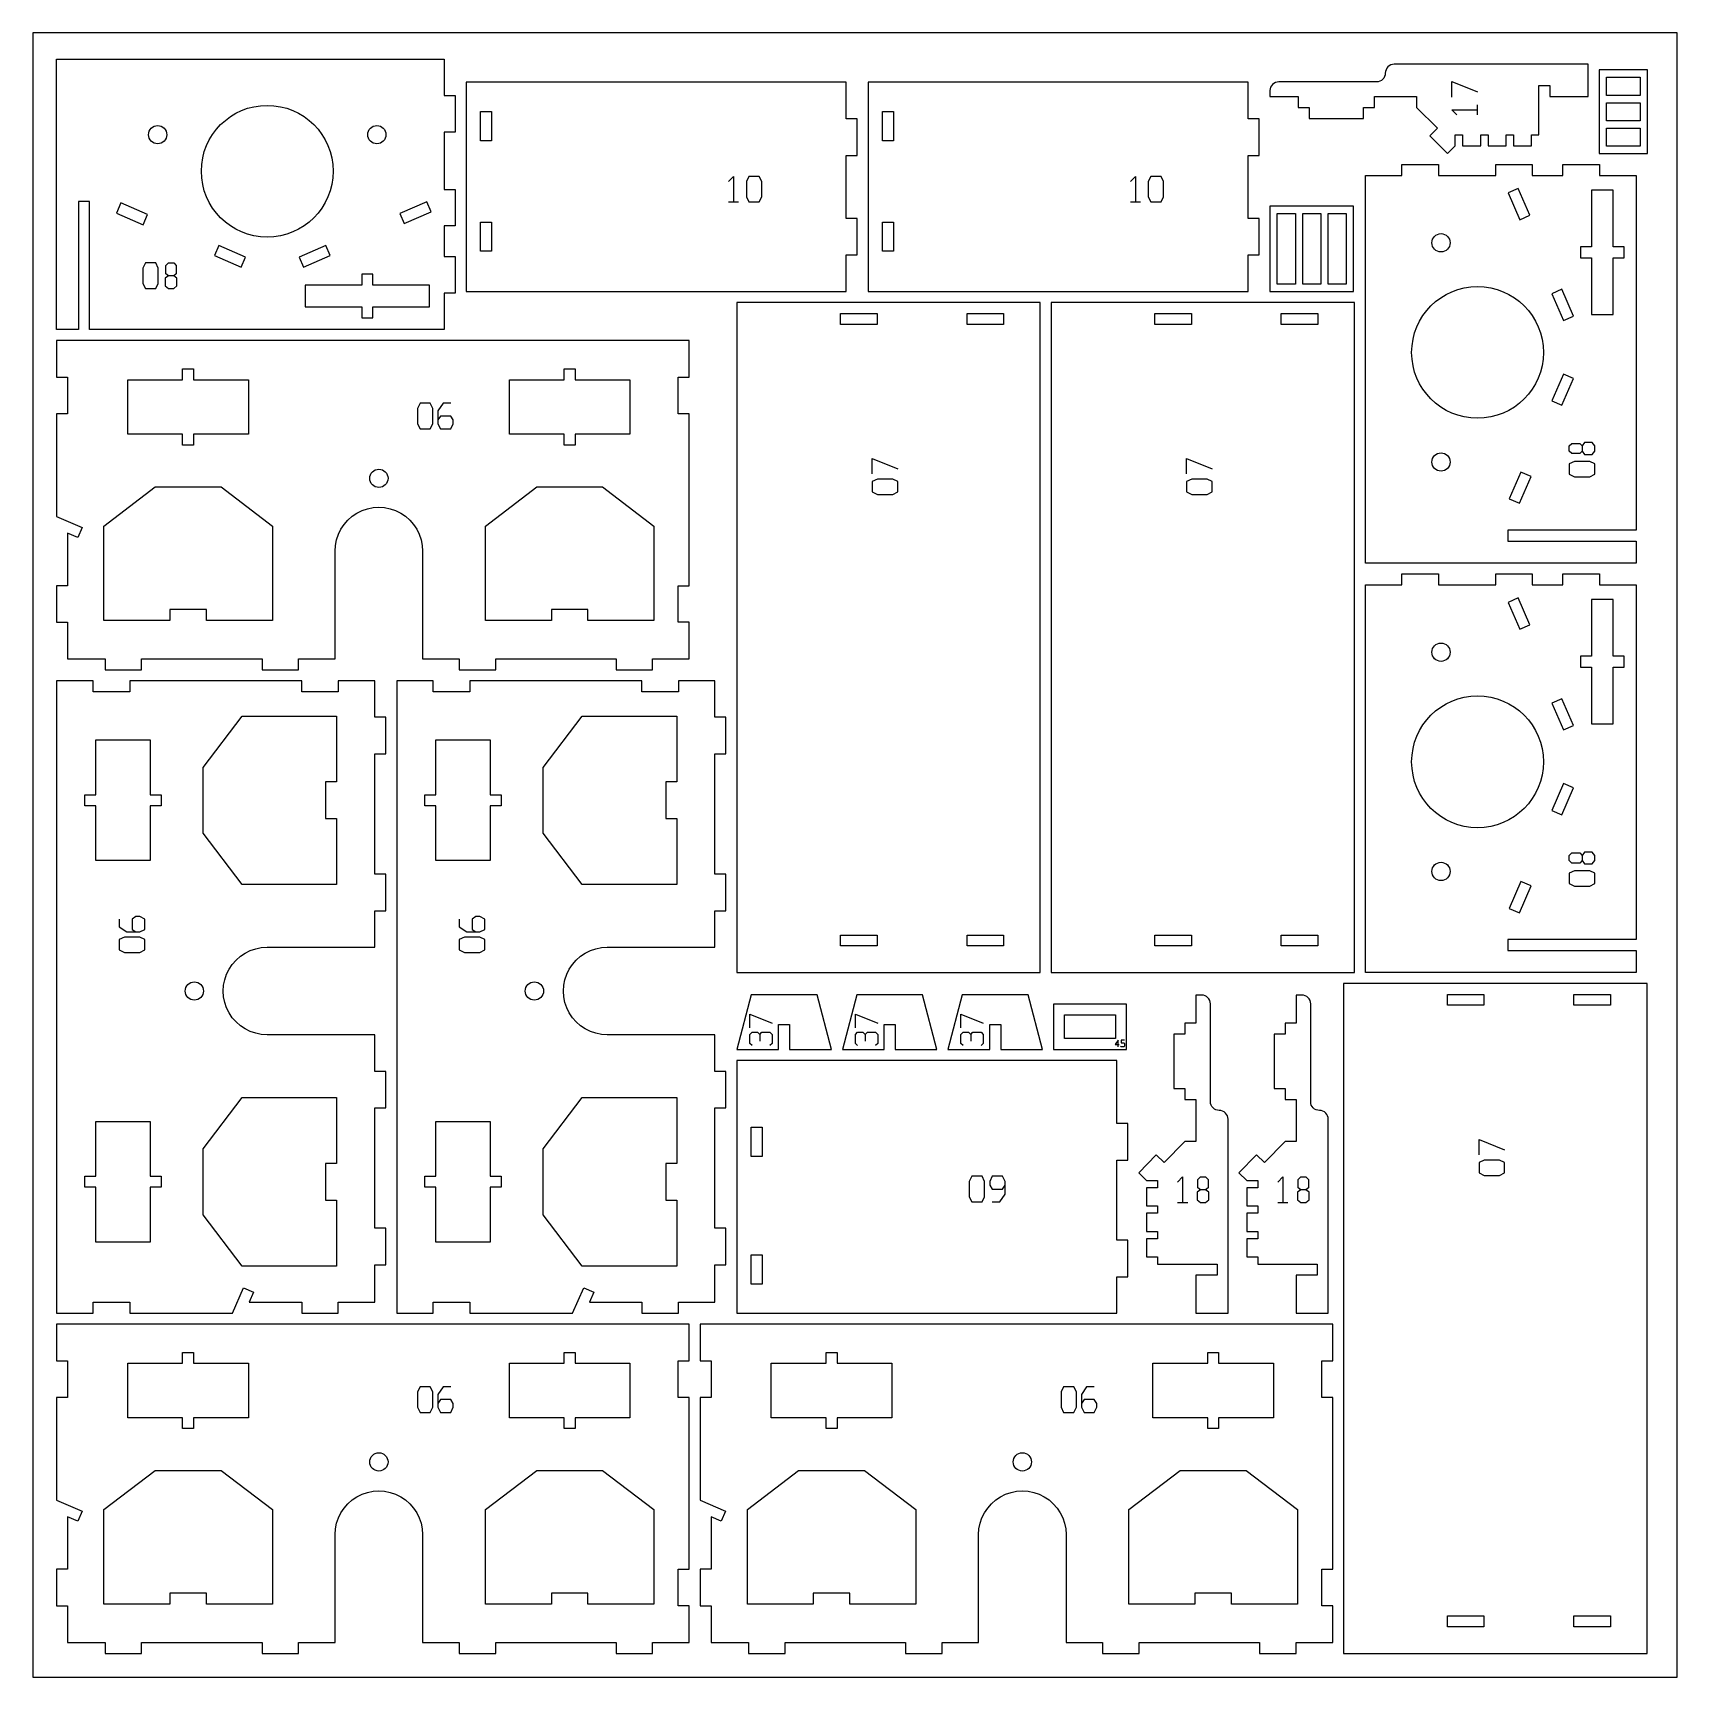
# Model space of a CAD drawing. Header units: millimetres. Extents: x 0 to 450, y 0 to 450.
import ezdxf

# ---------------------------------------------------------------- set-up
doc = ezdxf.new("R2010")
doc.units = ezdxf.units.MM
for name, color, linetype in [('CUT', 1, 'Continuous'), ('ENGRAVE', 5, 'Continuous'), ('SHEET', 8, 'Continuous')]:
    doc.layers.add(name, color=color, linetype=linetype)

msp = doc.modelspace()

# ---------------------------------------------------------------- linework, layer by layer
at = {"layer": 'CUT'}
for p, q in [((6.5, 368.78), (6.5, 442.82)), ((6.5, 442.82), (112.55, 442.82)), ((112.55, 442.82), (112.55, 432.82)), ((371.62, 441.22), (371.21, 440.99)), ((372.07, 441.35), (371.62, 441.22)), ((372.54, 441.4), (372.07, 441.35)), ((425.64, 441.4), (372.54, 441.4)), ((425.64, 432.59), (425.64, 441.4)), ((340.5, 436.54), (340.05, 436.4)), ((340.97, 436.59), (340.5, 436.54)), ((367.74, 436.59), (340.97, 436.59)), ((368.21, 436.63), (367.74, 436.59)), ((368.66, 436.77), (368.21, 436.63)), ((369.08, 436.99), (368.66, 436.77)), ((369.44, 437.29), (369.08, 436.99)), ((369.74, 437.65), (369.44, 437.29)), ((369.96, 438.07), (369.74, 437.65)), ((370.1, 438.52), (369.96, 438.07)), ((370.14, 438.99), (370.1, 438.52)), ((370.19, 439.47), (370.14, 438.99)), ((370.14, 439), (370.14, 438.99)), ((370.33, 439.92), (370.19, 439.47)), ((370.55, 440.33), (370.33, 439.92)), ((370.85, 440.7), (370.55, 440.33)), ((371.21, 440.99), (370.85, 440.7)), ((441.93, 439.85), (428.64, 439.85)), ((428.64, 439.85), (428.64, 416.97)), ((430.64, 437.85), (439.93, 437.85)), ((430.64, 432.89), (430.64, 437.85)), ((439.93, 437.85), (439.93, 432.89)), ((441.93, 416.97), (441.93, 439.85)), ((112.55, 432.82), (115.55, 432.82)), ((115.55, 432.82), (115.55, 422.82)), ((118.55, 436.47), (118.55, 379.22)), ((222.56, 436.47), (118.55, 436.47)), ((222.56, 426.47), (222.56, 436.47)), ((228.56, 436.47), (228.56, 379.22)), ((332.56, 436.47), (228.56, 436.47)), ((332.56, 426.47), (332.56, 436.47)), ((338.61, 434.66), (338.57, 434.19)), ((338.57, 434.19), (338.57, 432.59)), ((338.57, 432.59), (346.27, 432.59)), ((338.75, 435.11), (338.61, 434.66)), ((338.97, 435.52), (338.75, 435.11)), ((339.27, 435.88), (338.97, 435.52)), ((339.63, 436.18), (339.27, 435.88)), ((340.05, 436.4), (339.63, 436.18)), ((346.27, 432.59), (346.27, 429.59)), ((367.14, 432.59), (378.63, 432.59)), ((367.14, 429.59), (367.14, 432.59)), ((378.63, 432.59), (378.63, 429.59)), ((412.19, 435.59), (415.19, 435.59)), ((412.19, 422.11), (412.19, 435.59)), ((415.19, 435.59), (415.19, 432.59)), ((415.19, 432.59), (425.64, 432.59)), ((439.93, 432.89), (430.64, 432.89)), ((122.51, 420.46), (122.51, 428.47)), ((122.51, 428.47), (125.51, 428.47)), ((125.51, 428.47), (125.51, 420.46)), ((232.51, 420.46), (232.51, 428.47)), ((232.51, 428.47), (235.51, 428.47)), ((235.51, 428.47), (235.51, 420.46)), ((346.27, 429.59), (349.27, 429.59)), ((349.27, 429.59), (349.27, 426.59)), ((364.14, 429.59), (367.14, 429.59)), ((364.14, 426.59), (364.14, 429.59)), ((378.63, 429.59), (384.4, 423.92)), ((430.64, 430.89), (439.93, 430.89)), ((430.64, 425.93), (430.64, 430.89)), ((439.93, 430.89), (439.93, 425.93)), ((225.56, 426.47), (222.56, 426.47)), ((225.56, 416.46), (225.56, 426.47)), ((335.57, 426.47), (332.56, 426.47)), ((335.57, 416.46), (335.57, 426.47)), ((349.27, 426.59), (364.14, 426.59)), ((384.4, 423.92), (382.3, 421.78)), ((439.93, 425.93), (430.64, 425.93)), ((430.64, 423.93), (439.93, 423.93)), ((430.64, 418.97), (430.64, 423.93)), ((439.93, 423.93), (439.93, 418.97)), ((112.55, 422.82), (112.55, 407.16)), ((115.55, 422.82), (112.55, 422.82)), ((125.51, 420.46), (122.51, 420.46)), ((235.51, 420.46), (232.51, 420.46)), ((382.3, 421.78), (387.2, 416.97)), ((387.2, 416.97), (389.3, 419.11)), ((389.3, 422.11), (391.3, 422.11)), ((389.3, 419.11), (389.3, 422.11)), ((391.3, 422.11), (391.3, 419.11)), ((391.3, 419.11), (396.27, 419.11)), ((396.27, 422.11), (398.27, 422.11)), ((396.27, 419.11), (396.27, 422.11)), ((398.27, 422.11), (398.27, 419.11)), ((398.27, 419.11), (403.23, 419.11)), ((403.23, 422.11), (405.23, 422.11)), ((403.23, 419.11), (403.23, 422.11)), ((405.23, 422.11), (405.23, 419.11)), ((405.23, 419.11), (410.19, 419.11)), ((410.19, 422.11), (412.19, 422.11)), ((410.19, 419.11), (410.19, 422.11)), ((439.93, 418.97), (430.64, 418.97)), ((222.56, 399.22), (222.56, 416.46)), ((222.56, 416.46), (225.56, 416.46)), ((332.56, 399.22), (332.56, 416.46)), ((332.56, 416.46), (335.57, 416.46)), ((428.64, 416.97), (441.93, 416.97)), ((364.7, 410.97), (374.7, 410.97)), ((364.7, 304.91), (364.7, 410.97)), ((374.7, 413.97), (384.7, 413.97)), ((374.7, 410.97), (374.7, 413.97)), ((384.7, 413.97), (384.7, 410.97)), ((384.7, 410.97), (400.36, 410.97)), ((400.36, 413.97), (410.37, 413.97)), ((400.36, 410.97), (400.36, 413.97)), ((410.37, 413.97), (410.37, 410.97)), ((410.37, 410.97), (418.74, 410.97)), ((418.74, 413.97), (428.75, 413.97)), ((418.74, 410.97), (418.74, 413.97)), ((428.75, 413.97), (428.75, 410.97)), ((428.75, 410.97), (438.75, 410.97)), ((438.75, 410.97), (438.75, 313.92)), ((112.55, 407.16), (115.55, 407.16)), ((115.55, 407.16), (115.55, 397.16)), ((406.49, 407.4), (403.74, 406.21)), ((403.74, 406.21), (406.93, 398.87)), ((409.68, 400.07), (406.49, 407.4)), ((432.54, 406.97), (426.57, 406.97)), ((426.57, 406.97), (426.57, 391.45)), ((432.54, 391.45), (432.54, 406.97)), ((12.5, 403.89), (12.5, 368.78)), ((15.5, 403.89), (12.5, 403.89)), ((15.5, 368.78), (15.5, 403.89)), ((24.04, 403.45), (22.84, 400.7)), ((22.84, 400.7), (30.18, 397.51)), ((31.37, 400.26), (24.04, 403.45)), ((107.79, 403.79), (100.45, 400.59)), ((100.45, 400.59), (101.65, 397.84)), ((101.65, 397.84), (108.99, 401.03)), ((108.99, 401.03), (107.79, 403.79)), ((361.45, 402.56), (338.57, 402.56)), ((338.57, 402.56), (338.57, 379.22)), ((340.57, 400.56), (345.53, 400.56)), ((340.57, 381.22), (340.57, 400.56)), ((345.53, 400.56), (345.53, 381.22)), ((347.53, 400.56), (352.49, 400.56)), ((347.53, 381.22), (347.53, 400.56)), ((352.49, 400.56), (352.49, 381.22)), ((354.49, 400.56), (359.45, 400.56)), ((354.49, 381.22), (354.49, 400.56)), ((359.45, 400.56), (359.45, 381.22)), ((361.45, 379.22), (361.45, 402.56)), ((30.18, 397.51), (31.37, 400.26)), ((112.55, 397.16), (112.55, 388.78)), ((115.55, 397.16), (112.55, 397.16)), ((122.51, 390.22), (122.51, 398.22)), ((122.51, 398.22), (125.51, 398.22)), ((125.51, 398.22), (125.51, 390.22)), ((225.56, 399.22), (222.56, 399.22)), ((225.56, 389.22), (225.56, 399.22)), ((232.51, 390.22), (232.51, 398.22)), ((232.51, 398.22), (235.51, 398.22)), ((235.51, 398.22), (235.51, 390.22)), ((335.57, 399.22), (332.56, 399.22)), ((335.57, 389.22), (335.57, 399.22)), ((406.93, 398.87), (409.68, 400.07)), ((50.85, 391.79), (49.66, 389.04)), ((58.19, 388.6), (50.85, 391.79)), ((80.2, 391.79), (72.87, 388.6)), ((81.4, 389.04), (80.2, 391.79)), ((49.66, 389.04), (56.99, 385.85)), ((56.99, 385.85), (58.19, 388.6)), ((72.87, 388.6), (74.06, 385.85)), ((74.06, 385.85), (81.4, 389.04)), ((112.55, 388.78), (115.55, 388.78)), ((115.55, 388.78), (115.55, 378.78)), ((125.51, 390.22), (122.51, 390.22)), ((222.56, 379.22), (222.56, 389.22)), ((222.56, 389.22), (225.56, 389.22)), ((235.51, 390.22), (232.51, 390.22)), ((332.56, 379.22), (332.56, 389.22)), ((332.56, 389.22), (335.57, 389.22)), ((426.57, 391.45), (423.57, 391.45)), ((423.57, 391.45), (423.57, 388.45)), ((423.57, 388.45), (426.57, 388.45)), ((426.57, 388.45), (426.57, 372.92)), ((435.54, 391.45), (432.54, 391.45)), ((432.54, 388.45), (435.54, 388.45)), ((432.54, 372.92), (432.54, 388.45)), ((435.54, 388.45), (435.54, 391.45)), ((90.03, 383.96), (90.03, 380.96)), ((93.03, 383.96), (90.03, 383.96)), ((93.03, 380.96), (93.03, 383.96)), ((74.51, 380.96), (74.51, 374.99)), ((90.03, 380.96), (74.51, 380.96)), ((108.55, 380.96), (93.03, 380.96)), ((108.55, 374.99), (108.55, 380.96)), ((112.55, 378.78), (112.55, 368.78)), ((115.55, 378.78), (112.55, 378.78)), ((118.55, 379.22), (222.56, 379.22)), ((228.56, 379.22), (332.56, 379.22)), ((338.57, 379.22), (361.45, 379.22)), ((345.53, 381.22), (340.57, 381.22)), ((352.49, 381.22), (347.53, 381.22)), ((359.45, 381.22), (354.49, 381.22)), ((418.49, 379.82), (415.73, 378.62)), ((415.73, 378.62), (418.92, 371.28)), ((421.68, 372.48), (418.49, 379.82)), ((74.51, 374.99), (90.03, 374.99)), ((90.03, 374.99), (90.03, 371.99)), ((93.03, 371.99), (93.03, 374.99)), ((93.03, 374.99), (108.55, 374.99)), ((275.68, 376.22), (192.66, 376.22)), ((192.66, 376.22), (192.66, 192.86)), ((275.68, 192.86), (275.68, 376.22)), ((361.7, 376.22), (278.68, 376.22)), ((278.68, 376.22), (278.68, 192.86)), ((361.7, 192.86), (361.7, 376.22)), ((90.03, 371.99), (93.03, 371.99)), ((221.04, 373.22), (231.04, 373.22)), ((221.04, 370.22), (221.04, 373.22)), ((231.04, 370.22), (221.04, 370.22)), ((231.04, 373.22), (231.04, 370.22)), ((255.66, 373.22), (265.66, 373.22)), ((255.66, 370.22), (255.66, 373.22)), ((265.66, 370.22), (255.66, 370.22)), ((265.66, 373.22), (265.66, 370.22)), ((307.06, 373.22), (317.06, 373.22)), ((307.06, 370.22), (307.06, 373.22)), ((317.06, 370.22), (307.06, 370.22)), ((317.06, 373.22), (317.06, 370.22)), ((341.68, 373.22), (351.68, 373.22)), ((341.68, 370.22), (341.68, 373.22)), ((351.68, 370.22), (341.68, 370.22)), ((351.68, 373.22), (351.68, 370.22)), ((418.92, 371.28), (421.68, 372.48)), ((426.57, 372.92), (432.54, 372.92)), ((12.5, 368.78), (6.5, 368.78)), ((6.5, 365.78), (6.5, 355.77)), ((179.62, 365.78), (6.5, 365.78)), ((112.55, 368.78), (15.5, 368.78)), ((179.62, 355.77), (179.62, 365.78)), ((6.5, 355.77), (9.5, 355.77)), ((9.5, 355.77), (9.5, 345.77)), ((40.98, 355.07), (40.98, 358.07)), ((40.98, 358.07), (43.98, 358.07)), ((43.98, 358.07), (43.98, 355.07)), ((145.4, 355.07), (145.4, 358.07)), ((145.4, 358.07), (148.4, 358.07)), ((148.4, 358.07), (148.4, 355.07)), ((176.62, 345.77), (176.62, 355.77)), ((176.62, 355.77), (179.62, 355.77)), ((418.92, 356.6), (415.73, 349.27)), ((421.68, 355.41), (418.92, 356.6)), ((25.97, 340.2), (25.97, 355.07)), ((25.97, 355.07), (40.98, 355.07)), ((43.98, 355.07), (58.98, 355.07)), ((58.98, 355.07), (58.98, 340.2)), ((130.4, 340.2), (130.4, 355.07)), ((130.4, 355.07), (145.4, 355.07)), ((148.4, 355.07), (163.4, 355.07)), ((163.4, 355.07), (163.4, 340.2)), ((418.49, 348.07), (421.68, 355.41)), ((415.73, 349.27), (418.49, 348.07)), ((6.5, 345.77), (6.5, 317.63)), ((9.5, 345.77), (6.5, 345.77)), ((179.62, 345.77), (176.62, 345.77)), ((179.62, 298.7), (179.62, 345.77)), ((40.98, 340.2), (25.97, 340.2)), ((40.98, 337.2), (40.98, 340.2)), ((43.98, 340.2), (43.98, 337.2)), ((58.98, 340.2), (43.98, 340.2)), ((145.4, 340.2), (130.4, 340.2)), ((145.4, 337.2), (145.4, 340.2)), ((148.4, 340.2), (148.4, 337.2)), ((163.4, 340.2), (148.4, 340.2)), ((43.98, 337.2), (40.98, 337.2)), ((148.4, 337.2), (145.4, 337.2)), ((407.26, 329.79), (404.07, 322.45)), ((406.83, 321.25), (410.02, 328.59)), ((410.02, 328.59), (407.26, 329.79)), ((19.42, 315.04), (33.46, 325.72)), ((33.46, 325.72), (51.49, 325.72)), ((51.49, 325.72), (65.54, 315.04)), ((123.84, 315.04), (137.89, 325.72)), ((137.89, 325.72), (155.92, 325.72)), ((155.92, 325.72), (169.96, 315.04)), ((90.11, 319.25), (91.59, 319.76)), ((91.59, 319.76), (93.13, 320.06)), ((93.13, 320.06), (94.69, 320.17)), ((94.69, 320.17), (96.25, 320.06)), ((96.25, 320.06), (97.79, 319.76)), ((97.79, 319.76), (99.27, 319.25)), ((404.07, 322.45), (406.83, 321.25)), ((6.5, 317.63), (13.47, 314.6)), ((19.42, 289.15), (19.42, 315.04)), ((65.54, 315.04), (65.54, 289.15)), ((84.32, 314.18), (85.19, 315.48)), ((85.19, 315.48), (86.22, 316.66)), ((86.22, 316.66), (87.4, 317.69)), ((87.4, 317.69), (88.7, 318.56)), ((88.7, 318.56), (90.11, 319.25)), ((99.27, 319.25), (100.68, 318.56)), ((100.68, 318.56), (101.98, 317.69)), ((101.98, 317.69), (103.16, 316.66)), ((103.16, 316.66), (104.19, 315.48)), ((104.19, 315.48), (105.06, 314.18)), ((123.84, 289.15), (123.84, 315.04)), ((169.96, 315.04), (169.96, 289.15)), ((9.5, 313.06), (9.5, 298.7)), ((12.27, 311.85), (9.5, 313.06)), ((13.47, 314.6), (12.27, 311.85)), ((82.82, 309.75), (83.12, 311.29)), ((83.12, 311.29), (83.63, 312.77)), ((83.63, 312.77), (84.32, 314.18)), ((105.06, 314.18), (105.75, 312.77)), ((105.75, 312.77), (106.26, 311.29)), ((106.26, 311.29), (106.56, 309.75)), ((438.75, 313.92), (403.64, 313.92)), ((403.64, 313.92), (403.64, 310.92)), ((403.64, 310.92), (438.75, 310.92)), ((438.75, 310.92), (438.75, 304.91)), ((82.71, 308.19), (82.82, 309.75)), ((82.71, 278.7), (82.71, 308.19)), ((106.56, 309.75), (106.66, 308.19)), ((106.66, 308.19), (106.66, 278.7)), ((438.75, 304.91), (364.7, 304.91)), ((374.7, 301.91), (384.7, 301.91)), ((374.7, 298.91), (374.7, 301.91)), ((384.7, 301.91), (384.7, 298.91)), ((400.36, 301.91), (410.37, 301.91)), ((400.36, 298.91), (400.36, 301.91)), ((410.37, 301.91), (410.37, 298.91)), ((418.74, 301.91), (428.75, 301.91)), ((418.74, 298.91), (418.74, 301.91)), ((428.75, 301.91), (428.75, 298.91)), ((6.5, 298.7), (6.5, 288.7)), ((9.5, 298.7), (6.5, 298.7)), ((176.62, 288.7), (176.62, 298.7)), ((176.62, 298.7), (179.62, 298.7)), ((364.7, 298.91), (374.7, 298.91)), ((364.7, 192.86), (364.7, 298.91)), ((384.7, 298.91), (400.36, 298.91)), ((410.37, 298.91), (418.74, 298.91)), ((428.75, 298.91), (438.75, 298.91)), ((438.75, 298.91), (438.75, 201.86)), ((406.49, 295.35), (403.74, 294.15)), ((403.74, 294.15), (406.93, 286.81)), ((409.68, 288.01), (406.49, 295.35)), ((432.54, 294.91), (426.57, 294.91)), ((426.57, 294.91), (426.57, 279.39)), ((432.54, 279.39), (432.54, 294.91)), ((6.5, 288.7), (9.5, 288.7)), ((9.5, 288.7), (9.5, 278.7)), ((37.48, 289.15), (19.42, 289.15)), ((37.48, 292.15), (37.48, 289.15)), ((47.48, 292.15), (37.48, 292.15)), ((47.48, 289.15), (47.48, 292.15)), ((65.54, 289.15), (47.48, 289.15)), ((141.9, 289.15), (123.84, 289.15)), ((141.9, 292.15), (141.9, 289.15)), ((151.9, 292.15), (141.9, 292.15)), ((151.9, 289.15), (151.9, 292.15)), ((169.96, 289.15), (151.9, 289.15)), ((179.62, 288.7), (176.62, 288.7)), ((179.62, 278.7), (179.62, 288.7)), ((406.93, 286.81), (409.68, 288.01)), ((426.57, 279.39), (423.57, 279.39)), ((423.57, 279.39), (423.57, 276.39)), ((435.54, 279.39), (432.54, 279.39)), ((435.54, 276.39), (435.54, 279.39)), ((9.5, 278.7), (19.76, 278.7)), ((19.76, 278.7), (19.76, 275.7)), ((19.76, 275.7), (29.76, 275.7)), ((29.76, 275.7), (29.76, 278.7)), ((29.76, 278.7), (62.71, 278.7)), ((62.71, 278.7), (62.71, 275.7)), ((62.71, 275.7), (72.71, 275.7)), ((72.71, 275.7), (72.71, 278.7)), ((72.71, 278.7), (82.71, 278.7)), ((106.66, 278.7), (116.67, 278.7)), ((116.67, 278.7), (116.67, 275.7)), ((116.67, 275.7), (126.67, 275.7)), ((126.67, 275.7), (126.67, 278.7)), ((126.67, 278.7), (159.61, 278.7)), ((159.61, 278.7), (159.61, 275.7)), ((159.61, 275.7), (169.62, 275.7)), ((169.62, 275.7), (169.62, 278.7)), ((169.62, 278.7), (179.62, 278.7)), ((423.57, 276.39), (426.57, 276.39)), ((426.57, 276.39), (426.57, 260.87)), ((432.54, 276.39), (435.54, 276.39)), ((432.54, 260.87), (432.54, 276.39)), ((16.5, 272.7), (6.5, 272.7)), ((6.5, 272.7), (6.5, 99.58)), ((16.5, 269.7), (16.5, 272.7)), ((73.57, 272.7), (26.5, 272.7)), ((26.5, 272.7), (26.5, 269.7)), ((73.57, 269.7), (73.57, 272.7)), ((93.58, 272.7), (83.58, 272.7)), ((83.58, 272.7), (83.58, 269.7)), ((93.58, 262.69), (93.58, 272.7)), ((109.58, 272.7), (99.58, 272.7)), ((99.58, 272.7), (99.58, 99.58)), ((109.58, 269.7), (109.58, 272.7)), ((166.65, 272.7), (119.58, 272.7)), ((119.58, 272.7), (119.58, 269.7)), ((166.65, 269.7), (166.65, 272.7)), ((186.66, 272.7), (176.65, 272.7)), ((176.65, 272.7), (176.65, 269.7)), ((186.66, 262.69), (186.66, 272.7)), ((26.5, 269.7), (16.5, 269.7)), ((83.58, 269.7), (73.57, 269.7)), ((119.58, 269.7), (109.58, 269.7)), ((176.65, 269.7), (166.65, 269.7)), ((418.49, 267.76), (415.73, 266.56)), ((415.73, 266.56), (418.92, 259.23)), ((421.68, 260.42), (418.49, 267.76)), ((46.56, 248.99), (57.24, 263.04)), ((57.24, 263.04), (83.13, 263.04)), ((83.13, 263.04), (83.13, 244.98)), ((96.58, 262.69), (93.58, 262.69)), ((96.58, 252.69), (96.58, 262.69)), ((139.64, 248.99), (150.32, 263.04)), ((150.32, 263.04), (176.2, 263.04)), ((176.2, 263.04), (176.2, 244.98)), ((189.66, 262.69), (186.66, 262.69)), ((189.66, 252.69), (189.66, 262.69)), ((418.92, 259.23), (421.68, 260.42)), ((426.57, 260.87), (432.54, 260.87)), ((17.2, 256.48), (32.08, 256.48)), ((17.2, 241.48), (17.2, 256.48)), ((32.08, 256.48), (32.08, 241.48)), ((93.58, 252.69), (96.58, 252.69)), ((93.58, 219.75), (93.58, 252.69)), ((110.28, 256.48), (125.15, 256.48)), ((110.28, 241.48), (110.28, 256.48)), ((125.15, 256.48), (125.15, 241.48)), ((186.66, 252.69), (189.66, 252.69)), ((186.66, 219.75), (186.66, 252.69)), ((46.56, 230.96), (46.56, 248.99)), ((139.64, 230.96), (139.64, 248.99)), ((83.13, 244.98), (80.12, 244.98)), ((80.12, 244.98), (80.12, 234.98)), ((176.2, 244.98), (173.2, 244.98)), ((173.2, 244.98), (173.2, 234.98)), ((418.92, 244.55), (415.73, 237.21)), ((418.49, 236.02), (421.68, 243.35)), ((421.68, 243.35), (418.92, 244.55)), ((14.2, 241.48), (17.2, 241.48)), ((14.2, 238.48), (14.2, 241.48)), ((32.08, 241.48), (35.08, 241.48)), ((35.08, 241.48), (35.08, 238.48)), ((107.28, 241.48), (110.28, 241.48)), ((107.28, 238.48), (107.28, 241.48)), ((125.15, 241.48), (128.16, 241.48)), ((128.16, 241.48), (128.16, 238.48)), ((17.2, 238.48), (14.2, 238.48)), ((17.2, 223.48), (17.2, 238.48)), ((35.08, 238.48), (32.08, 238.48)), ((32.08, 238.48), (32.08, 223.48)), ((80.12, 234.98), (83.13, 234.98)), ((83.13, 234.98), (83.13, 216.92)), ((110.28, 238.48), (107.28, 238.48)), ((110.28, 223.48), (110.28, 238.48)), ((128.16, 238.48), (125.15, 238.48)), ((125.15, 238.48), (125.15, 223.48)), ((173.2, 234.98), (176.2, 234.98)), ((176.2, 234.98), (176.2, 216.92)), ((415.73, 237.21), (418.49, 236.02)), ((57.24, 216.92), (46.56, 230.96)), ((150.32, 216.92), (139.64, 230.96)), ((32.08, 223.48), (17.2, 223.48)), ((125.15, 223.48), (110.28, 223.48)), ((83.13, 216.92), (57.24, 216.92)), ((96.58, 219.75), (93.58, 219.75)), ((96.58, 209.74), (96.58, 219.75)), ((176.2, 216.92), (150.32, 216.92)), ((189.66, 219.75), (186.66, 219.75)), ((189.66, 209.74), (189.66, 219.75)), ((407.26, 217.73), (404.07, 210.4)), ((406.83, 209.2), (410.02, 216.54)), ((410.02, 216.54), (407.26, 217.73)), ((93.58, 209.74), (96.58, 209.74)), ((93.58, 199.74), (93.58, 209.74)), ((186.66, 209.74), (189.66, 209.74)), ((186.66, 199.74), (186.66, 209.74)), ((404.07, 210.4), (406.83, 209.2)), ((221.04, 203.1), (231.04, 203.1)), ((221.04, 200.1), (221.04, 203.1)), ((231.04, 203.1), (231.04, 200.1)), ((255.66, 203.1), (265.66, 203.1)), ((255.66, 200.1), (255.66, 203.1)), ((265.66, 203.1), (265.66, 200.1)), ((307.06, 203.1), (317.06, 203.1)), ((307.06, 200.1), (307.06, 203.1)), ((317.06, 203.1), (317.06, 200.1)), ((341.68, 203.1), (351.68, 203.1)), ((341.68, 200.1), (341.68, 203.1)), ((351.68, 203.1), (351.68, 200.1)), ((56.79, 197.27), (58.1, 198.14)), ((58.1, 198.14), (59.5, 198.83)), ((59.5, 198.83), (60.99, 199.33)), ((60.99, 199.33), (62.52, 199.64)), ((62.52, 199.64), (64.08, 199.74)), ((64.08, 199.74), (93.58, 199.74)), ((149.87, 197.27), (151.18, 198.14)), ((151.18, 198.14), (152.58, 198.83)), ((152.58, 198.83), (154.06, 199.33)), ((154.06, 199.33), (155.6, 199.64)), ((155.6, 199.64), (157.16, 199.74)), ((157.16, 199.74), (186.66, 199.74)), ((231.04, 200.1), (221.04, 200.1)), ((265.66, 200.1), (255.66, 200.1)), ((317.06, 200.1), (307.06, 200.1)), ((351.68, 200.1), (341.68, 200.1)), ((438.75, 201.86), (403.64, 201.86)), ((403.64, 201.86), (403.64, 198.86)), ((403.64, 198.86), (438.75, 198.86)), ((438.75, 198.86), (438.75, 192.86)), ((53.02, 192.35), (53.71, 193.76)), ((53.71, 193.76), (54.58, 195.06)), ((54.58, 195.06), (55.62, 196.24)), ((55.62, 196.24), (56.79, 197.27)), ((146.1, 192.35), (146.79, 193.76)), ((146.79, 193.76), (147.66, 195.06)), ((147.66, 195.06), (148.7, 196.24)), ((148.7, 196.24), (149.87, 197.27)), ((52.11, 187.77), (52.21, 189.33)), ((52.21, 189.33), (52.52, 190.87)), ((52.52, 190.87), (53.02, 192.35)), ((145.19, 187.77), (145.29, 189.33)), ((145.29, 189.33), (145.6, 190.87)), ((145.6, 190.87), (146.1, 192.35)), ((192.66, 192.86), (275.68, 192.86)), ((278.68, 192.86), (361.7, 192.86)), ((441.76, 189.86), (358.74, 189.86)), ((358.74, 189.86), (358.74, 6.5)), ((438.75, 192.86), (364.7, 192.86)), ((441.76, 6.5), (441.76, 189.86)), ((52.21, 186.2), (52.11, 187.77)), ((52.52, 184.67), (52.21, 186.2)), ((53.02, 183.19), (52.52, 184.67)), ((145.29, 186.2), (145.19, 187.77)), ((145.6, 184.67), (145.29, 186.2)), ((146.1, 183.19), (145.6, 184.67)), ((196.58, 186.75), (192.66, 171.79)), ((214.62, 186.75), (196.58, 186.75)), ((218.54, 171.79), (214.62, 186.75)), ((225.47, 186.75), (221.54, 171.79)), ((243.5, 186.75), (225.47, 186.75)), ((247.43, 171.79), (243.5, 186.75)), ((254.36, 186.75), (250.43, 171.79)), ((272.39, 186.75), (254.36, 186.75)), ((276.31, 171.79), (272.39, 186.75)), ((318.28, 186.66), (318.28, 178.95)), ((319.88, 186.66), (318.28, 186.66)), ((320.35, 186.61), (319.88, 186.66)), ((320.8, 186.47), (320.35, 186.61)), ((321.21, 186.25), (320.8, 186.47)), ((321.58, 185.95), (321.21, 186.25)), ((321.88, 185.59), (321.58, 185.95)), ((322.1, 185.17), (321.88, 185.59)), ((322.23, 184.72), (322.1, 185.17)), ((322.28, 184.25), (322.23, 184.72)), ((345.71, 186.66), (345.71, 178.95)), ((347.31, 186.66), (345.71, 186.66)), ((347.78, 186.61), (347.31, 186.66)), ((348.23, 186.47), (347.78, 186.61)), ((348.64, 186.25), (348.23, 186.47)), ((349.01, 185.95), (348.64, 186.25)), ((349.31, 185.59), (349.01, 185.95)), ((349.53, 185.17), (349.31, 185.59)), ((349.66, 184.72), (349.53, 185.17)), ((349.71, 184.25), (349.66, 184.72)), ((387.12, 186.86), (397.12, 186.86)), ((387.12, 183.86), (387.12, 186.86)), ((397.12, 186.86), (397.12, 183.86)), ((421.74, 186.86), (431.74, 186.86)), ((421.74, 183.86), (421.74, 186.86)), ((431.74, 186.86), (431.74, 183.86)), ((53.71, 181.78), (53.02, 183.19)), ((54.58, 180.48), (53.71, 181.78)), ((55.62, 179.3), (54.58, 180.48)), ((146.79, 181.78), (146.1, 183.19)), ((147.66, 180.48), (146.79, 181.78)), ((148.7, 179.3), (147.66, 180.48)), ((279.31, 184.22), (279.31, 171.79)), ((299.32, 184.22), (279.31, 184.22)), ((282.32, 174.79), (282.32, 181.22)), ((282.32, 181.22), (296.32, 181.22)), ((296.32, 181.22), (296.32, 174.79)), ((299.32, 171.79), (299.32, 184.22)), ((322.28, 157.48), (322.28, 184.25)), ((349.71, 157.48), (349.71, 184.25)), ((397.12, 183.86), (387.12, 183.86)), ((431.74, 183.86), (421.74, 183.86)), ((56.79, 178.27), (55.62, 179.3)), ((58.1, 177.4), (56.79, 178.27)), ((59.5, 176.7), (58.1, 177.4)), ((60.99, 176.2), (59.5, 176.7)), ((62.52, 175.9), (60.99, 176.2)), ((64.08, 175.79), (62.52, 175.9)), ((93.58, 175.79), (64.08, 175.79)), ((93.58, 165.79), (93.58, 175.79)), ((149.87, 178.27), (148.7, 179.3)), ((151.18, 177.4), (149.87, 178.27)), ((152.58, 176.7), (151.18, 177.4)), ((154.06, 176.2), (152.58, 176.7)), ((155.6, 175.9), (154.06, 176.2)), ((157.16, 175.79), (155.6, 175.9)), ((186.66, 175.79), (157.16, 175.79)), ((186.66, 165.79), (186.66, 175.79)), ((204.1, 178.65), (207.1, 178.65)), ((204.1, 171.79), (204.1, 178.65)), ((207.1, 178.65), (207.1, 171.79)), ((232.99, 178.65), (235.99, 178.65)), ((232.99, 171.79), (232.99, 178.65)), ((235.99, 178.65), (235.99, 171.79)), ((261.87, 178.65), (264.87, 178.65)), ((261.87, 171.79), (261.87, 178.65)), ((264.87, 178.65), (264.87, 171.79)), ((312.28, 175.95), (312.28, 161.08)), ((315.28, 175.95), (312.28, 175.95)), ((315.28, 178.95), (315.28, 175.95)), ((318.28, 178.95), (315.28, 178.95)), ((339.71, 175.95), (339.71, 161.08)), ((342.71, 175.95), (339.71, 175.95)), ((342.71, 178.95), (342.71, 175.95)), ((345.71, 178.95), (342.71, 178.95)), ((192.66, 171.79), (204.1, 171.79)), ((207.1, 171.79), (218.54, 171.79)), ((221.54, 171.79), (232.99, 171.79)), ((235.99, 171.79), (247.43, 171.79)), ((250.43, 171.79), (261.87, 171.79)), ((264.87, 171.79), (276.31, 171.79)), ((279.31, 171.79), (299.32, 171.79)), ((296.32, 174.79), (282.32, 174.79)), ((192.66, 168.79), (192.66, 99.58)), ((296.66, 168.79), (192.66, 168.79)), ((296.66, 151.52), (296.66, 168.79)), ((96.58, 165.79), (93.58, 165.79)), ((96.58, 155.79), (96.58, 165.79)), ((189.66, 165.79), (186.66, 165.79)), ((189.66, 155.79), (189.66, 165.79)), ((46.56, 144.57), (57.24, 158.62)), ((57.24, 158.62), (83.13, 158.62)), ((83.13, 158.62), (83.13, 140.56)), ((139.64, 144.57), (150.32, 158.62)), ((150.32, 158.62), (176.2, 158.62)), ((176.2, 158.62), (176.2, 140.56)), ((312.28, 161.08), (315.28, 161.08)), ((315.28, 161.08), (315.28, 158.08)), ((315.28, 158.08), (318.28, 158.08)), ((318.28, 158.08), (318.28, 146.6)), ((339.71, 161.08), (342.71, 161.08)), ((342.71, 161.08), (342.71, 158.08)), ((342.71, 158.08), (345.71, 158.08)), ((345.71, 158.08), (345.71, 146.6)), ((93.58, 155.79), (96.58, 155.79)), ((93.58, 122.84), (93.58, 155.79)), ((186.66, 155.79), (189.66, 155.79)), ((186.66, 122.84), (186.66, 155.79)), ((322.33, 157.01), (322.28, 157.48)), ((322.46, 156.56), (322.33, 157.01)), ((322.69, 156.15), (322.46, 156.56)), ((322.98, 155.78), (322.69, 156.15)), ((323.35, 155.48), (322.98, 155.78)), ((323.76, 155.26), (323.35, 155.48)), ((324.21, 155.13), (323.76, 155.26)), ((324.69, 155.03), (324.21, 155.13)), ((325.16, 155.03), (324.69, 155.03)), ((325.61, 154.9), (325.16, 155.03)), ((326.03, 154.67), (325.61, 154.9)), ((326.39, 154.38), (326.03, 154.67)), ((326.69, 154.01), (326.39, 154.38)), ((326.91, 153.6), (326.69, 154.01)), ((327.05, 153.15), (326.91, 153.6)), ((327.09, 152.68), (327.05, 153.15)), ((349.76, 157.01), (349.71, 157.48)), ((349.89, 156.56), (349.76, 157.01)), ((350.12, 156.15), (349.89, 156.56)), ((350.41, 155.78), (350.12, 156.15)), ((350.78, 155.48), (350.41, 155.78)), ((351.19, 155.26), (350.78, 155.48)), ((351.64, 155.13), (351.19, 155.26)), ((352.12, 155.03), (351.64, 155.13)), ((352.59, 155.03), (352.12, 155.03)), ((353.04, 154.9), (352.59, 155.03)), ((353.46, 154.67), (353.04, 154.9)), ((353.82, 154.38), (353.46, 154.67)), ((354.12, 154.01), (353.82, 154.38)), ((354.34, 153.6), (354.12, 154.01)), ((354.48, 153.15), (354.34, 153.6)), ((354.52, 152.68), (354.48, 153.15)), ((17.2, 152.06), (32.08, 152.06)), ((17.2, 137.06), (17.2, 152.06)), ((32.08, 152.06), (32.08, 137.06)), ((110.28, 152.06), (125.15, 152.06)), ((110.28, 137.06), (110.28, 152.06)), ((125.15, 152.06), (125.15, 137.06)), ((196.61, 142.52), (196.61, 150.52)), ((196.61, 150.52), (199.61, 150.52)), ((199.61, 150.52), (199.61, 142.52)), ((299.66, 151.52), (296.66, 151.52)), ((299.66, 141.52), (299.66, 151.52)), ((327.09, 99.58), (327.09, 152.68)), ((354.52, 99.58), (354.52, 152.68)), ((46.56, 126.54), (46.56, 144.57)), ((139.64, 126.54), (139.64, 144.57)), ((315.28, 146.6), (309.61, 140.82)), ((318.28, 146.6), (315.28, 146.6)), ((342.71, 146.6), (337.04, 140.82)), ((345.71, 146.6), (342.71, 146.6)), ((83.13, 140.56), (80.12, 140.56)), ((80.12, 140.56), (80.12, 130.56)), ((176.2, 140.56), (173.2, 140.56)), ((173.2, 140.56), (173.2, 130.56)), ((199.61, 142.52), (196.61, 142.52)), ((296.66, 119.58), (296.66, 141.52)), ((296.66, 141.52), (299.66, 141.52)), ((307.47, 142.92), (302.66, 138.02)), ((309.61, 140.82), (307.47, 142.92)), ((334.9, 142.92), (330.09, 138.02)), ((337.04, 140.82), (334.9, 142.92)), ((14.2, 137.06), (17.2, 137.06)), ((14.2, 134.06), (14.2, 137.06)), ((32.08, 137.06), (35.08, 137.06)), ((35.08, 137.06), (35.08, 134.06)), ((107.28, 137.06), (110.28, 137.06)), ((107.28, 134.06), (107.28, 137.06)), ((125.15, 137.06), (128.16, 137.06)), ((128.16, 137.06), (128.16, 134.06)), ((302.66, 138.02), (304.8, 135.92)), ((304.8, 135.92), (307.81, 135.92)), ((307.81, 135.92), (307.81, 133.92)), ((330.09, 138.02), (332.23, 135.92)), ((332.23, 135.92), (335.24, 135.92)), ((335.24, 135.92), (335.24, 133.92)), ((17.2, 134.06), (14.2, 134.06)), ((17.2, 119.05), (17.2, 134.06)), ((35.08, 134.06), (32.08, 134.06)), ((32.08, 134.06), (32.08, 119.05)), ((80.12, 130.56), (83.13, 130.56)), ((83.13, 130.56), (83.13, 112.5)), ((110.28, 134.06), (107.28, 134.06)), ((110.28, 119.05), (110.28, 134.06)), ((128.16, 134.06), (125.15, 134.06)), ((125.15, 134.06), (125.15, 119.05)), ((173.2, 130.56), (176.2, 130.56)), ((176.2, 130.56), (176.2, 112.5)), ((304.8, 133.92), (304.8, 128.96)), ((307.81, 133.92), (304.8, 133.92)), ((332.23, 133.92), (332.23, 128.96)), ((335.24, 133.92), (332.23, 133.92)), ((57.24, 112.5), (46.56, 126.54)), ((150.32, 112.5), (139.64, 126.54)), ((304.8, 128.96), (307.81, 128.96)), ((304.8, 126.96), (304.8, 121.99)), ((307.81, 126.96), (304.8, 126.96)), ((307.81, 128.96), (307.81, 126.96)), ((332.23, 128.96), (335.24, 128.96)), ((332.23, 126.96), (332.23, 121.99)), ((335.24, 126.96), (332.23, 126.96)), ((335.24, 128.96), (335.24, 126.96)), ((96.58, 122.84), (93.58, 122.84)), ((96.58, 112.84), (96.58, 122.84)), ((189.66, 122.84), (186.66, 122.84)), ((189.66, 112.84), (189.66, 122.84)), ((304.8, 121.99), (307.81, 121.99)), ((307.81, 121.99), (307.81, 119.99)), ((332.23, 121.99), (335.24, 121.99)), ((335.24, 121.99), (335.24, 119.99)), ((32.08, 119.05), (17.2, 119.05)), ((125.15, 119.05), (110.28, 119.05)), ((299.66, 119.58), (296.66, 119.58)), ((299.66, 109.58), (299.66, 119.58)), ((304.8, 119.99), (304.8, 115.03)), ((307.81, 119.99), (304.8, 119.99)), ((332.23, 119.99), (332.23, 115.03)), ((335.24, 119.99), (332.23, 119.99)), ((93.58, 112.84), (96.58, 112.84)), ((93.58, 102.58), (93.58, 112.84)), ((186.66, 112.84), (189.66, 112.84)), ((186.66, 102.58), (186.66, 112.84)), ((196.61, 107.58), (196.61, 115.58)), ((196.61, 115.58), (199.61, 115.58)), ((199.61, 115.58), (199.61, 107.58)), ((304.8, 115.03), (307.81, 115.03)), ((307.81, 115.03), (307.81, 113.03)), ((307.81, 113.03), (324.09, 113.03)), ((324.09, 113.03), (324.09, 110.03)), ((332.23, 115.03), (335.24, 115.03)), ((335.24, 115.03), (335.24, 113.03)), ((335.24, 113.03), (351.52, 113.03)), ((351.52, 113.03), (351.52, 110.03)), ((83.13, 112.5), (57.24, 112.5)), ((176.2, 112.5), (150.32, 112.5)), ((296.66, 99.58), (296.66, 109.58)), ((296.66, 109.58), (299.66, 109.58)), ((318.28, 110.03), (318.28, 99.58)), ((324.09, 110.03), (318.28, 110.03)), ((345.71, 110.03), (345.71, 99.58)), ((351.52, 110.03), (345.71, 110.03)), ((54.64, 99.58), (57.67, 106.55)), ((57.67, 106.55), (60.42, 105.35)), ((60.42, 105.35), (59.22, 102.58)), ((147.72, 99.58), (150.75, 106.55)), ((150.75, 106.55), (153.5, 105.35)), ((153.5, 105.35), (152.3, 102.58)), ((199.61, 107.58), (196.61, 107.58)), ((6.5, 99.58), (16.5, 99.58)), ((16.5, 102.58), (26.5, 102.58)), ((16.5, 99.58), (16.5, 102.58)), ((26.5, 102.58), (26.5, 99.58)), ((26.5, 99.58), (54.64, 99.58)), ((59.22, 102.58), (73.57, 102.58)), ((73.57, 102.58), (73.57, 99.58)), ((73.57, 99.58), (83.58, 99.58)), ((83.58, 102.58), (93.58, 102.58)), ((83.58, 99.58), (83.58, 102.58)), ((99.58, 99.58), (109.58, 99.58)), ((109.58, 102.58), (119.58, 102.58)), ((109.58, 99.58), (109.58, 102.58)), ((119.58, 102.58), (119.58, 99.58)), ((119.58, 99.58), (147.72, 99.58)), ((152.3, 102.58), (166.65, 102.58)), ((166.65, 102.58), (166.65, 99.58)), ((166.65, 99.58), (176.65, 99.58)), ((176.65, 102.58), (186.66, 102.58)), ((176.65, 99.58), (176.65, 102.58)), ((192.66, 99.58), (296.66, 99.58)), ((318.28, 99.58), (327.09, 99.58)), ((345.71, 99.58), (354.52, 99.58)), ((6.5, 96.58), (6.5, 86.58)), ((179.62, 96.58), (6.5, 96.58)), ((179.62, 86.58), (179.62, 96.58)), ((182.62, 96.58), (182.62, 86.58)), ((355.74, 96.58), (182.62, 96.58)), ((355.74, 86.58), (355.74, 96.58)), ((6.5, 86.58), (9.5, 86.58)), ((9.5, 86.58), (9.5, 76.57)), ((25.97, 71), (25.97, 85.88)), ((25.97, 85.88), (40.98, 85.88)), ((40.98, 85.88), (40.98, 88.88)), ((40.98, 88.88), (43.98, 88.88)), ((43.98, 88.88), (43.98, 85.88)), ((43.98, 85.88), (58.98, 85.88)), ((58.98, 85.88), (58.98, 71)), ((130.4, 71), (130.4, 85.88)), ((130.4, 85.88), (145.4, 85.88)), ((145.4, 85.88), (145.4, 88.88)), ((145.4, 88.88), (148.4, 88.88)), ((148.4, 88.88), (148.4, 85.88)), ((148.4, 85.88), (163.4, 85.88)), ((163.4, 85.88), (163.4, 71)), ((176.62, 76.57), (176.62, 86.58)), ((176.62, 86.58), (179.62, 86.58)), ((182.62, 86.58), (185.62, 86.58)), ((185.62, 86.58), (185.62, 76.57)), ((202.09, 71), (202.09, 85.88)), ((202.09, 85.88), (217.1, 85.88)), ((217.1, 85.88), (217.1, 88.88)), ((217.1, 88.88), (220.1, 88.88)), ((220.1, 88.88), (220.1, 85.88)), ((220.1, 85.88), (235.1, 85.88)), ((235.1, 85.88), (235.1, 71)), ((306.51, 71), (306.51, 85.88)), ((306.51, 85.88), (321.52, 85.88)), ((321.52, 85.88), (321.52, 88.88)), ((321.52, 88.88), (324.52, 88.88)), ((324.52, 88.88), (324.52, 85.88)), ((324.52, 85.88), (339.52, 85.88)), ((339.52, 85.88), (339.52, 71)), ((352.74, 76.57), (352.74, 86.58)), ((352.74, 86.58), (355.74, 86.58)), ((6.5, 76.57), (6.5, 48.44)), ((9.5, 76.57), (6.5, 76.57)), ((179.62, 76.57), (176.62, 76.57)), ((179.62, 29.5), (179.62, 76.57)), ((182.62, 76.57), (182.62, 48.44)), ((185.62, 76.57), (182.62, 76.57)), ((355.74, 76.57), (352.74, 76.57)), ((355.74, 29.5), (355.74, 76.57)), ((40.98, 71), (25.97, 71)), ((40.98, 68), (40.98, 71)), ((43.98, 68), (40.98, 68)), ((43.98, 71), (43.98, 68)), ((58.98, 71), (43.98, 71)), ((145.4, 71), (130.4, 71)), ((145.4, 68), (145.4, 71)), ((148.4, 68), (145.4, 68)), ((148.4, 71), (148.4, 68)), ((163.4, 71), (148.4, 71)), ((217.1, 71), (202.09, 71)), ((217.1, 68), (217.1, 71)), ((220.1, 68), (217.1, 68)), ((220.1, 71), (220.1, 68)), ((235.1, 71), (220.1, 71)), ((321.52, 71), (306.51, 71)), ((321.52, 68), (321.52, 71)), ((324.52, 68), (321.52, 68)), ((324.52, 71), (324.52, 68)), ((339.52, 71), (324.52, 71)), ((19.42, 45.84), (33.46, 56.52)), ((33.46, 56.52), (51.49, 56.52)), ((51.49, 56.52), (65.54, 45.84)), ((123.84, 45.84), (137.89, 56.52)), ((137.89, 56.52), (155.92, 56.52)), ((155.92, 56.52), (169.96, 45.84)), ((195.54, 45.84), (209.58, 56.52)), ((209.58, 56.52), (227.61, 56.52)), ((227.61, 56.52), (241.66, 45.84)), ((299.96, 45.84), (314, 56.52)), ((314, 56.52), (332.03, 56.52)), ((332.03, 56.52), (346.08, 45.84)), ((88.7, 49.36), (90.11, 50.06)), ((90.11, 50.06), (91.59, 50.56)), ((91.59, 50.56), (93.13, 50.87)), ((93.13, 50.87), (94.69, 50.97)), ((94.69, 50.97), (96.25, 50.87)), ((96.25, 50.87), (97.79, 50.56)), ((97.79, 50.56), (99.27, 50.06)), ((99.27, 50.06), (100.68, 49.36)), ((264.82, 49.36), (266.22, 50.06)), ((266.22, 50.06), (267.71, 50.56)), ((267.71, 50.56), (269.24, 50.87)), ((269.24, 50.87), (270.81, 50.97)), ((270.81, 50.97), (272.37, 50.87)), ((272.37, 50.87), (273.91, 50.56)), ((273.91, 50.56), (275.39, 50.06)), ((275.39, 50.06), (276.79, 49.36)), ((6.5, 48.44), (13.47, 45.41)), ((13.47, 45.41), (12.27, 42.65)), ((19.42, 19.95), (19.42, 45.84)), ((65.54, 45.84), (65.54, 19.95)), ((84.32, 44.98), (85.19, 46.28)), ((85.19, 46.28), (86.22, 47.46)), ((86.22, 47.46), (87.4, 48.49)), ((87.4, 48.49), (88.7, 49.36)), ((100.68, 49.36), (101.98, 48.49)), ((101.98, 48.49), (103.16, 47.46)), ((103.16, 47.46), (104.19, 46.28)), ((104.19, 46.28), (105.06, 44.98)), ((123.84, 19.95), (123.84, 45.84)), ((169.96, 45.84), (169.96, 19.95)), ((182.62, 48.44), (189.59, 45.41)), ((189.59, 45.41), (188.39, 42.65)), ((195.54, 19.95), (195.54, 45.84)), ((241.66, 45.84), (241.66, 19.95)), ((260.44, 44.98), (261.31, 46.28)), ((261.31, 46.28), (262.34, 47.46)), ((262.34, 47.46), (263.52, 48.49)), ((263.52, 48.49), (264.82, 49.36)), ((276.79, 49.36), (278.1, 48.49)), ((278.1, 48.49), (279.27, 47.46)), ((279.27, 47.46), (280.31, 46.28)), ((280.31, 46.28), (281.18, 44.98)), ((299.96, 19.95), (299.96, 45.84)), ((346.08, 45.84), (346.08, 19.95)), ((9.5, 43.86), (9.5, 29.5)), ((12.27, 42.65), (9.5, 43.86)), ((82.71, 38.99), (82.82, 40.56)), ((82.82, 40.56), (83.12, 42.09)), ((83.12, 42.09), (83.63, 43.58)), ((83.63, 43.58), (84.32, 44.98)), ((105.06, 44.98), (105.75, 43.58)), ((105.75, 43.58), (106.26, 42.09)), ((106.26, 42.09), (106.56, 40.56)), ((106.56, 40.56), (106.66, 38.99)), ((185.62, 43.86), (185.62, 29.5)), ((188.39, 42.65), (185.62, 43.86)), ((258.83, 38.99), (258.93, 40.56)), ((258.93, 40.56), (259.24, 42.09)), ((259.24, 42.09), (259.74, 43.58)), ((259.74, 43.58), (260.44, 44.98)), ((281.18, 44.98), (281.87, 43.58)), ((281.87, 43.58), (282.37, 42.09)), ((282.37, 42.09), (282.68, 40.56)), ((282.68, 40.56), (282.78, 38.99)), ((82.71, 9.5), (82.71, 38.99)), ((106.66, 38.99), (106.66, 9.5)), ((258.83, 9.5), (258.83, 38.99)), ((282.78, 38.99), (282.78, 9.5)), ((6.5, 29.5), (6.5, 19.5)), ((9.5, 29.5), (6.5, 29.5)), ((176.62, 19.5), (176.62, 29.5)), ((176.62, 29.5), (179.62, 29.5)), ((182.62, 29.5), (182.62, 19.5)), ((185.62, 29.5), (182.62, 29.5)), ((352.74, 19.5), (352.74, 29.5)), ((352.74, 29.5), (355.74, 29.5)), ((37.48, 22.95), (37.48, 19.95)), ((47.48, 22.95), (37.48, 22.95)), ((47.48, 19.95), (47.48, 22.95)), ((141.9, 22.95), (141.9, 19.95)), ((151.9, 22.95), (141.9, 22.95)), ((151.9, 19.95), (151.9, 22.95)), ((213.59, 22.95), (213.59, 19.95)), ((223.6, 22.95), (213.59, 22.95)), ((223.6, 19.95), (223.6, 22.95)), ((318.02, 22.95), (318.02, 19.95)), ((328.02, 22.95), (318.02, 22.95)), ((328.02, 19.95), (328.02, 22.95)), ((6.5, 19.5), (9.5, 19.5)), ((9.5, 19.5), (9.5, 9.5)), ((37.48, 19.95), (19.42, 19.95)), ((65.54, 19.95), (47.48, 19.95)), ((141.9, 19.95), (123.84, 19.95)), ((169.96, 19.95), (151.9, 19.95)), ((179.62, 19.5), (176.62, 19.5)), ((179.62, 9.5), (179.62, 19.5)), ((182.62, 19.5), (185.62, 19.5)), ((185.62, 19.5), (185.62, 9.5)), ((213.59, 19.95), (195.54, 19.95)), ((241.66, 19.95), (223.6, 19.95)), ((318.02, 19.95), (299.96, 19.95)), ((346.08, 19.95), (328.02, 19.95)), ((355.74, 19.5), (352.74, 19.5)), ((355.74, 9.5), (355.74, 19.5)), ((387.12, 16.74), (397.12, 16.74)), ((387.12, 13.74), (387.12, 16.74)), ((397.12, 13.74), (387.12, 13.74)), ((397.12, 16.74), (397.12, 13.74)), ((421.74, 16.74), (431.74, 16.74)), ((421.74, 13.74), (421.74, 16.74)), ((431.74, 13.74), (421.74, 13.74)), ((431.74, 16.74), (431.74, 13.74)), ((9.5, 9.5), (19.76, 9.5)), ((19.76, 9.5), (19.76, 6.5)), ((29.76, 6.5), (29.76, 9.5)), ((29.76, 9.5), (62.71, 9.5)), ((62.71, 9.5), (62.71, 6.5)), ((72.71, 6.5), (72.71, 9.5)), ((72.71, 9.5), (82.71, 9.5)), ((106.66, 9.5), (116.67, 9.5)), ((116.67, 9.5), (116.67, 6.5)), ((126.67, 6.5), (126.67, 9.5)), ((126.67, 9.5), (159.61, 9.5)), ((159.61, 9.5), (159.61, 6.5)), ((169.62, 6.5), (169.62, 9.5)), ((169.62, 9.5), (179.62, 9.5)), ((185.62, 9.5), (195.88, 9.5)), ((195.88, 9.5), (195.88, 6.5)), ((205.88, 6.5), (205.88, 9.5)), ((205.88, 9.5), (238.83, 9.5)), ((238.83, 9.5), (238.83, 6.5)), ((248.83, 6.5), (248.83, 9.5)), ((248.83, 9.5), (258.83, 9.5)), ((282.78, 9.5), (292.78, 9.5)), ((292.78, 9.5), (292.78, 6.5)), ((302.79, 6.5), (302.79, 9.5)), ((302.79, 9.5), (335.73, 9.5)), ((335.73, 9.5), (335.73, 6.5)), ((345.73, 6.5), (345.73, 9.5)), ((345.73, 9.5), (355.74, 9.5)), ((19.76, 6.5), (29.76, 6.5)), ((62.71, 6.5), (72.71, 6.5)), ((116.67, 6.5), (126.67, 6.5)), ((159.61, 6.5), (169.62, 6.5)), ((195.88, 6.5), (205.88, 6.5)), ((238.83, 6.5), (248.83, 6.5)), ((292.78, 6.5), (302.79, 6.5)), ((335.73, 6.5), (345.73, 6.5)), ((358.74, 6.5), (441.76, 6.5))]:
    msp.add_line(p, q, dxfattribs=at)
for centre, radius in [((64.14, 412.14), 18.03), ((34.14, 422.14), 2.5), ((94.14, 422.14), 2.5), ((385.38, 392.55), 2.5), ((395.38, 362.55), 18.03), ((385.38, 332.55), 2.5), ((94.69, 328.1), 2.5), ((385.38, 280.5), 2.5), ((395.38, 250.5), 18.03), ((385.38, 220.5), 2.5), ((44.18, 187.77), 2.5), ((137.26, 187.77), 2.5), ((94.69, 58.9), 2.5), ((270.81, 58.9), 2.5)]:
    msp.add_circle(centre, radius, dxfattribs=at)
at = {"layer": 'ENGRAVE'}
for p, q in [((388.33, 432.45), (388.33, 436.65)), ((388.33, 436.65), (395.33, 433.85)), ((389.73, 427.55), (388.33, 428.95)), ((388.33, 428.95), (395.33, 428.95)), ((395.33, 427.55), (395.33, 430.35)), ((190.36, 409.32), (191.76, 410.72)), ((191.76, 410.72), (191.76, 403.72)), ((195.96, 410.72), (195.26, 409.32)), ((198.76, 410.72), (195.96, 410.72)), ((199.46, 409.32), (198.76, 410.72)), ((300.36, 409.32), (301.76, 410.72)), ((301.76, 410.72), (301.76, 403.72)), ((305.96, 410.72), (305.26, 409.32)), ((308.76, 410.72), (305.96, 410.72)), ((309.46, 409.32), (308.76, 410.72)), ((195.26, 409.32), (195.26, 405.12)), ((195.26, 405.12), (195.96, 403.72)), ((198.76, 403.72), (199.46, 405.12)), ((199.46, 405.12), (199.46, 409.32)), ((305.26, 409.32), (305.26, 405.12)), ((305.26, 405.12), (305.96, 403.72)), ((308.76, 403.72), (309.46, 405.12)), ((309.46, 405.12), (309.46, 409.32)), ((190.36, 403.72), (193.16, 403.72)), ((195.96, 403.72), (198.76, 403.72)), ((300.36, 403.72), (303.16, 403.72)), ((305.96, 403.72), (308.76, 403.72)), ((30.83, 387.04), (30.13, 385.64)), ((33.63, 387.04), (30.83, 387.04)), ((34.33, 385.64), (33.63, 387.04)), ((36.43, 386.34), (37.13, 387.04)), ((37.13, 387.04), (38.53, 387.04)), ((38.53, 387.04), (39.23, 386.34)), ((30.13, 385.64), (30.13, 381.44)), ((34.33, 381.44), (34.33, 385.64)), ((37.13, 383.54), (36.22, 382.84)), ((36.22, 382.84), (36.22, 380.74)), ((36.43, 384.1), (36.43, 386.34)), ((37.13, 383.54), (36.43, 384.1)), ((38.53, 383.54), (37.13, 383.54)), ((39.23, 384.1), (38.53, 383.54)), ((39.44, 382.84), (38.53, 383.54)), ((39.23, 386.34), (39.23, 384.1)), ((39.44, 380.74), (39.44, 382.84)), ((30.13, 381.44), (30.83, 380.04)), ((30.83, 380.04), (33.63, 380.04)), ((33.63, 380.04), (34.33, 381.44)), ((36.22, 380.74), (37.13, 380.04)), ((37.13, 380.04), (38.53, 380.04)), ((38.53, 380.04), (39.44, 380.74)), ((105.97, 348.64), (105.27, 347.24)), ((105.27, 347.24), (105.27, 343.04)), ((108.77, 348.64), (105.97, 348.64)), ((109.47, 347.24), (108.77, 348.64)), ((109.47, 343.04), (109.47, 347.24)), ((112.27, 348.64), (110.87, 346.54)), ((110.87, 346.54), (110.87, 343.04)), ((114.37, 348.64), (112.27, 348.64)), ((105.27, 343.04), (105.97, 341.64)), ((108.77, 341.64), (109.47, 343.04)), ((111.57, 345.14), (110.87, 344.09)), ((110.87, 343.04), (111.57, 341.64)), ((114.37, 345.14), (111.57, 345.14)), ((115.07, 344.09), (114.37, 345.14)), ((114.37, 341.64), (115.07, 343.04)), ((115.07, 343.04), (115.07, 344.09)), ((105.97, 341.64), (108.77, 341.64)), ((111.57, 341.64), (114.37, 341.64)), ((420.48, 336.94), (421.18, 337.64)), ((421.18, 337.64), (423.42, 337.64)), ((423.42, 337.64), (423.98, 336.94)), ((424.68, 337.85), (423.98, 336.94)), ((426.78, 337.85), (424.68, 337.85)), ((427.48, 336.94), (426.78, 337.85)), ((229.72, 329.28), (229.72, 333.48)), ((229.72, 333.48), (236.72, 330.68)), ((315.75, 329.28), (315.75, 333.48)), ((315.75, 333.48), (322.75, 330.68)), ((420.48, 335.54), (420.48, 336.94)), ((421.18, 334.84), (420.48, 335.54)), ((423.42, 334.84), (421.18, 334.84)), ((423.98, 335.54), (423.42, 334.84)), ((423.98, 336.94), (423.98, 335.54)), ((423.98, 335.54), (424.68, 334.63)), ((424.68, 334.63), (426.78, 334.63)), ((426.78, 334.63), (427.48, 335.54)), ((427.48, 335.54), (427.48, 336.94)), ((421.88, 332.74), (420.48, 332.04)), ((420.48, 332.04), (420.48, 329.24)), ((420.48, 329.24), (421.88, 328.54)), ((426.08, 332.74), (421.88, 332.74)), ((421.88, 328.54), (426.08, 328.54)), ((427.48, 332.04), (426.08, 332.74)), ((426.08, 328.54), (427.48, 329.24)), ((427.48, 329.24), (427.48, 332.04)), ((231.12, 327.88), (229.72, 327.18)), ((229.72, 327.18), (229.72, 324.38)), ((229.72, 324.38), (231.12, 323.68)), ((235.32, 327.88), (231.12, 327.88)), ((236.72, 327.18), (235.32, 327.88)), ((235.32, 323.68), (236.72, 324.38)), ((236.72, 324.38), (236.72, 327.18)), ((317.15, 327.88), (315.75, 327.18)), ((315.75, 327.18), (315.75, 324.38)), ((315.75, 324.38), (317.15, 323.68)), ((321.35, 327.88), (317.15, 327.88)), ((322.75, 327.18), (321.35, 327.88)), ((321.35, 323.68), (322.75, 324.38)), ((322.75, 324.38), (322.75, 327.18)), ((231.12, 323.68), (235.32, 323.68)), ((317.15, 323.68), (321.35, 323.68)), ((420.48, 224.89), (421.18, 225.59)), ((421.18, 225.59), (423.42, 225.59)), ((423.42, 225.59), (423.98, 224.89)), ((424.68, 225.8), (423.98, 224.89)), ((426.78, 225.8), (424.68, 225.8)), ((427.48, 224.89), (426.78, 225.8)), ((420.48, 223.49), (420.48, 224.89)), ((421.18, 222.79), (420.48, 223.49)), ((421.88, 220.69), (420.48, 219.99)), ((423.42, 222.79), (421.18, 222.79)), ((426.08, 220.69), (421.88, 220.69)), ((423.98, 223.49), (423.42, 222.79)), ((423.98, 224.89), (423.98, 223.49)), ((423.98, 223.49), (424.68, 222.58)), ((424.68, 222.58), (426.78, 222.58)), ((427.48, 219.99), (426.08, 220.69)), ((426.78, 222.58), (427.48, 223.49)), ((427.48, 223.49), (427.48, 224.89)), ((420.48, 219.99), (420.48, 217.19)), ((420.48, 217.19), (421.88, 216.49)), ((421.88, 216.49), (426.08, 216.49)), ((426.08, 216.49), (427.48, 217.19)), ((427.48, 217.19), (427.48, 219.99)), ((23.63, 207.45), (23.63, 205.35)), ((28.18, 208.15), (27.13, 207.45)), ((27.13, 207.45), (27.13, 204.65)), ((29.23, 208.15), (28.18, 208.15)), ((30.63, 207.45), (29.23, 208.15)), ((30.63, 204.65), (30.63, 207.45)), ((116.71, 207.45), (116.71, 205.35)), ((121.26, 208.15), (120.21, 207.45)), ((120.21, 207.45), (120.21, 204.65)), ((122.31, 208.15), (121.26, 208.15)), ((123.71, 207.45), (122.31, 208.15)), ((123.71, 204.65), (123.71, 207.45)), ((23.63, 205.35), (25.73, 203.95)), ((25.03, 202.55), (23.63, 201.85)), ((29.23, 202.55), (25.03, 202.55)), ((25.73, 203.95), (29.23, 203.95)), ((27.13, 204.65), (28.18, 203.95)), ((29.23, 203.95), (30.63, 204.65)), ((30.63, 201.85), (29.23, 202.55)), ((116.71, 205.35), (118.81, 203.95)), ((118.11, 202.55), (116.71, 201.85)), ((122.31, 202.55), (118.11, 202.55)), ((118.81, 203.95), (122.31, 203.95)), ((120.21, 204.65), (121.26, 203.95)), ((122.31, 203.95), (123.71, 204.65)), ((123.71, 201.85), (122.31, 202.55)), ((23.63, 201.85), (23.63, 199.05)), ((23.63, 199.05), (25.03, 198.35)), ((25.03, 198.35), (29.23, 198.35)), ((29.23, 198.35), (30.63, 199.05)), ((30.63, 199.05), (30.63, 201.85)), ((116.71, 201.85), (116.71, 199.05)), ((116.71, 199.05), (118.11, 198.35)), ((118.11, 198.35), (122.31, 198.35)), ((122.31, 198.35), (123.71, 199.05)), ((123.71, 199.05), (123.71, 201.85)), ((196.22, 177.73), (196.22, 181.4)), ((196.22, 181.4), (202.34, 178.95)), ((225.1, 177.73), (225.1, 181.4)), ((225.1, 181.4), (231.23, 178.95)), ((253.99, 177.73), (253.99, 181.4)), ((253.99, 181.4), (260.11, 178.95)), ((196.22, 175.89), (196.83, 176.5)), ((196.22, 173.44), (196.22, 175.89)), ((196.83, 176.5), (198.3, 176.5)), ((198.3, 176.5), (198.91, 175.89)), ((198.91, 175.89), (199.52, 176.5)), ((198.91, 175.89), (198.91, 174.05)), ((199.52, 176.5), (201.73, 176.5)), ((201.73, 176.5), (202.34, 175.89)), ((202.34, 175.89), (202.34, 173.44)), ((225.1, 175.89), (225.71, 176.5)), ((225.1, 173.44), (225.1, 175.89)), ((225.71, 176.5), (227.18, 176.5)), ((227.18, 176.5), (227.8, 175.89)), ((227.8, 175.89), (228.41, 176.5)), ((227.8, 175.89), (227.8, 174.05)), ((228.41, 176.5), (230.61, 176.5)), ((230.61, 176.5), (231.23, 175.89)), ((231.23, 175.89), (231.23, 173.44)), ((253.99, 175.89), (254.6, 176.5)), ((253.99, 173.44), (253.99, 175.89)), ((254.6, 176.5), (256.07, 176.5)), ((256.07, 176.5), (256.68, 175.89)), ((256.68, 175.89), (257.29, 176.5)), ((256.68, 175.89), (256.68, 174.05)), ((257.29, 176.5), (259.5, 176.5)), ((259.5, 176.5), (260.11, 175.89)), ((260.11, 175.89), (260.11, 173.44)), ((196.83, 172.83), (196.22, 173.44)), ((202.34, 173.44), (201.73, 172.83)), ((225.71, 172.83), (225.1, 173.44)), ((231.23, 173.44), (230.61, 172.83)), ((254.6, 172.83), (253.99, 173.44)), ((260.11, 173.44), (259.5, 172.83)), ((297, 174.29), (296.18, 173.1)), ((296.18, 173.1), (297.28, 173.1)), ((297, 172.46), (297, 174.29)), ((297.83, 172.46), (297.64, 172.64)), ((298.74, 174.29), (297.83, 174.29)), ((297.83, 174.29), (297.83, 173.56)), ((297.83, 173.56), (298.56, 173.56)), ((298.56, 172.46), (297.83, 172.46)), ((298.56, 173.56), (298.74, 173.37)), ((298.74, 172.64), (298.56, 172.46)), ((298.74, 173.37), (298.74, 172.64)), ((395.8, 142.92), (395.8, 147.12)), ((395.8, 147.12), (402.8, 144.32)), ((397.2, 141.52), (395.8, 140.82)), ((395.8, 140.82), (395.8, 138.02)), ((401.4, 141.52), (397.2, 141.52)), ((402.8, 140.82), (401.4, 141.52)), ((402.8, 138.02), (402.8, 140.82)), ((256.96, 137.08), (256.26, 135.68)), ((256.26, 135.68), (256.26, 131.48)), ((259.76, 137.08), (256.96, 137.08)), ((260.46, 135.68), (259.76, 137.08)), ((260.46, 131.48), (260.46, 135.68)), ((262.56, 137.08), (261.86, 135.68)), ((261.86, 135.68), (261.86, 134.63)), ((265.36, 137.08), (262.56, 137.08)), ((266.06, 135.68), (265.36, 137.08)), ((266.06, 132.18), (266.06, 135.68)), ((313.25, 135.49), (314.65, 136.89)), ((314.65, 136.89), (314.65, 129.89)), ((318.85, 136.19), (319.55, 136.89)), ((318.85, 133.95), (318.85, 136.19)), ((319.55, 136.89), (320.95, 136.89)), ((320.95, 136.89), (321.65, 136.19)), ((321.65, 136.19), (321.65, 133.95)), ((340.68, 135.49), (342.08, 136.89)), ((342.08, 136.89), (342.08, 129.89)), ((346.28, 136.19), (346.98, 136.89)), ((346.28, 133.95), (346.28, 136.19)), ((346.98, 136.89), (348.38, 136.89)), ((348.38, 136.89), (349.08, 136.19)), ((349.08, 136.19), (349.08, 133.95)), ((395.8, 138.02), (397.2, 137.32)), ((397.2, 137.32), (401.4, 137.32)), ((401.4, 137.32), (402.8, 138.02)), ((256.26, 131.48), (256.96, 130.08)), ((259.76, 130.08), (260.46, 131.48)), ((261.86, 134.63), (262.56, 133.58)), ((262.56, 133.58), (265.36, 133.58)), ((264.66, 130.08), (266.06, 132.18)), ((265.36, 133.58), (266.06, 134.63)), ((319.55, 133.39), (318.64, 132.69)), ((318.64, 132.69), (318.64, 130.59)), ((318.64, 130.59), (319.55, 129.89)), ((319.55, 133.39), (318.85, 133.95)), ((320.95, 133.39), (319.55, 133.39)), ((321.65, 133.95), (320.95, 133.39)), ((321.86, 132.69), (320.95, 133.39)), ((320.95, 129.89), (321.86, 130.59)), ((321.86, 130.59), (321.86, 132.69)), ((346.98, 133.39), (346.07, 132.69)), ((346.07, 132.69), (346.07, 130.59)), ((346.07, 130.59), (346.98, 129.89)), ((346.98, 133.39), (346.28, 133.95)), ((348.38, 133.39), (346.98, 133.39)), ((349.08, 133.95), (348.38, 133.39)), ((349.29, 132.69), (348.38, 133.39)), ((348.38, 129.89), (349.29, 130.59)), ((349.29, 130.59), (349.29, 132.69)), ((256.96, 130.08), (259.76, 130.08)), ((262.56, 130.08), (264.66, 130.08)), ((313.25, 129.89), (316.05, 129.89)), ((319.55, 129.89), (320.95, 129.89)), ((340.68, 129.89), (343.48, 129.89)), ((346.98, 129.89), (348.38, 129.89)), ((105.97, 79.45), (105.27, 78.05)), ((105.27, 78.05), (105.27, 73.85)), ((108.77, 79.45), (105.97, 79.45)), ((109.47, 78.05), (108.77, 79.45)), ((109.47, 73.85), (109.47, 78.05)), ((112.27, 79.45), (110.87, 77.35)), ((110.87, 77.35), (110.87, 73.85)), ((114.37, 79.45), (112.27, 79.45)), ((282.09, 79.45), (281.39, 78.05)), ((281.39, 78.05), (281.39, 73.85)), ((284.89, 79.45), (282.09, 79.45)), ((285.59, 78.05), (284.89, 79.45)), ((285.59, 73.85), (285.59, 78.05)), ((288.39, 79.45), (286.99, 77.35)), ((286.99, 77.35), (286.99, 73.85)), ((290.49, 79.45), (288.39, 79.45)), ((105.27, 73.85), (105.97, 72.45)), ((105.97, 72.45), (108.77, 72.45)), ((108.77, 72.45), (109.47, 73.85)), ((111.57, 75.95), (110.87, 74.9)), ((110.87, 73.85), (111.57, 72.45)), ((114.37, 75.95), (111.57, 75.95)), ((111.57, 72.45), (114.37, 72.45)), ((115.07, 74.9), (114.37, 75.95)), ((114.37, 72.45), (115.07, 73.85)), ((115.07, 73.85), (115.07, 74.9)), ((281.39, 73.85), (282.09, 72.45)), ((282.09, 72.45), (284.89, 72.45)), ((284.89, 72.45), (285.59, 73.85)), ((287.69, 75.95), (286.99, 74.9)), ((286.99, 73.85), (287.69, 72.45)), ((290.49, 75.95), (287.69, 75.95)), ((287.69, 72.45), (290.49, 72.45)), ((291.19, 74.9), (290.49, 75.95)), ((290.49, 72.45), (291.19, 73.85)), ((291.19, 73.85), (291.19, 74.9))]:
    msp.add_line(p, q, dxfattribs=at)
at = {"layer": 'SHEET'}
for p, q in [((450, 450), (0, 450)), ((0, 450), (0, 0)), ((450, 0), (450, 450)), ((0, 0), (450, 0))]:
    msp.add_line(p, q, dxfattribs=at)

doc.saveas('drawing.dxf')
